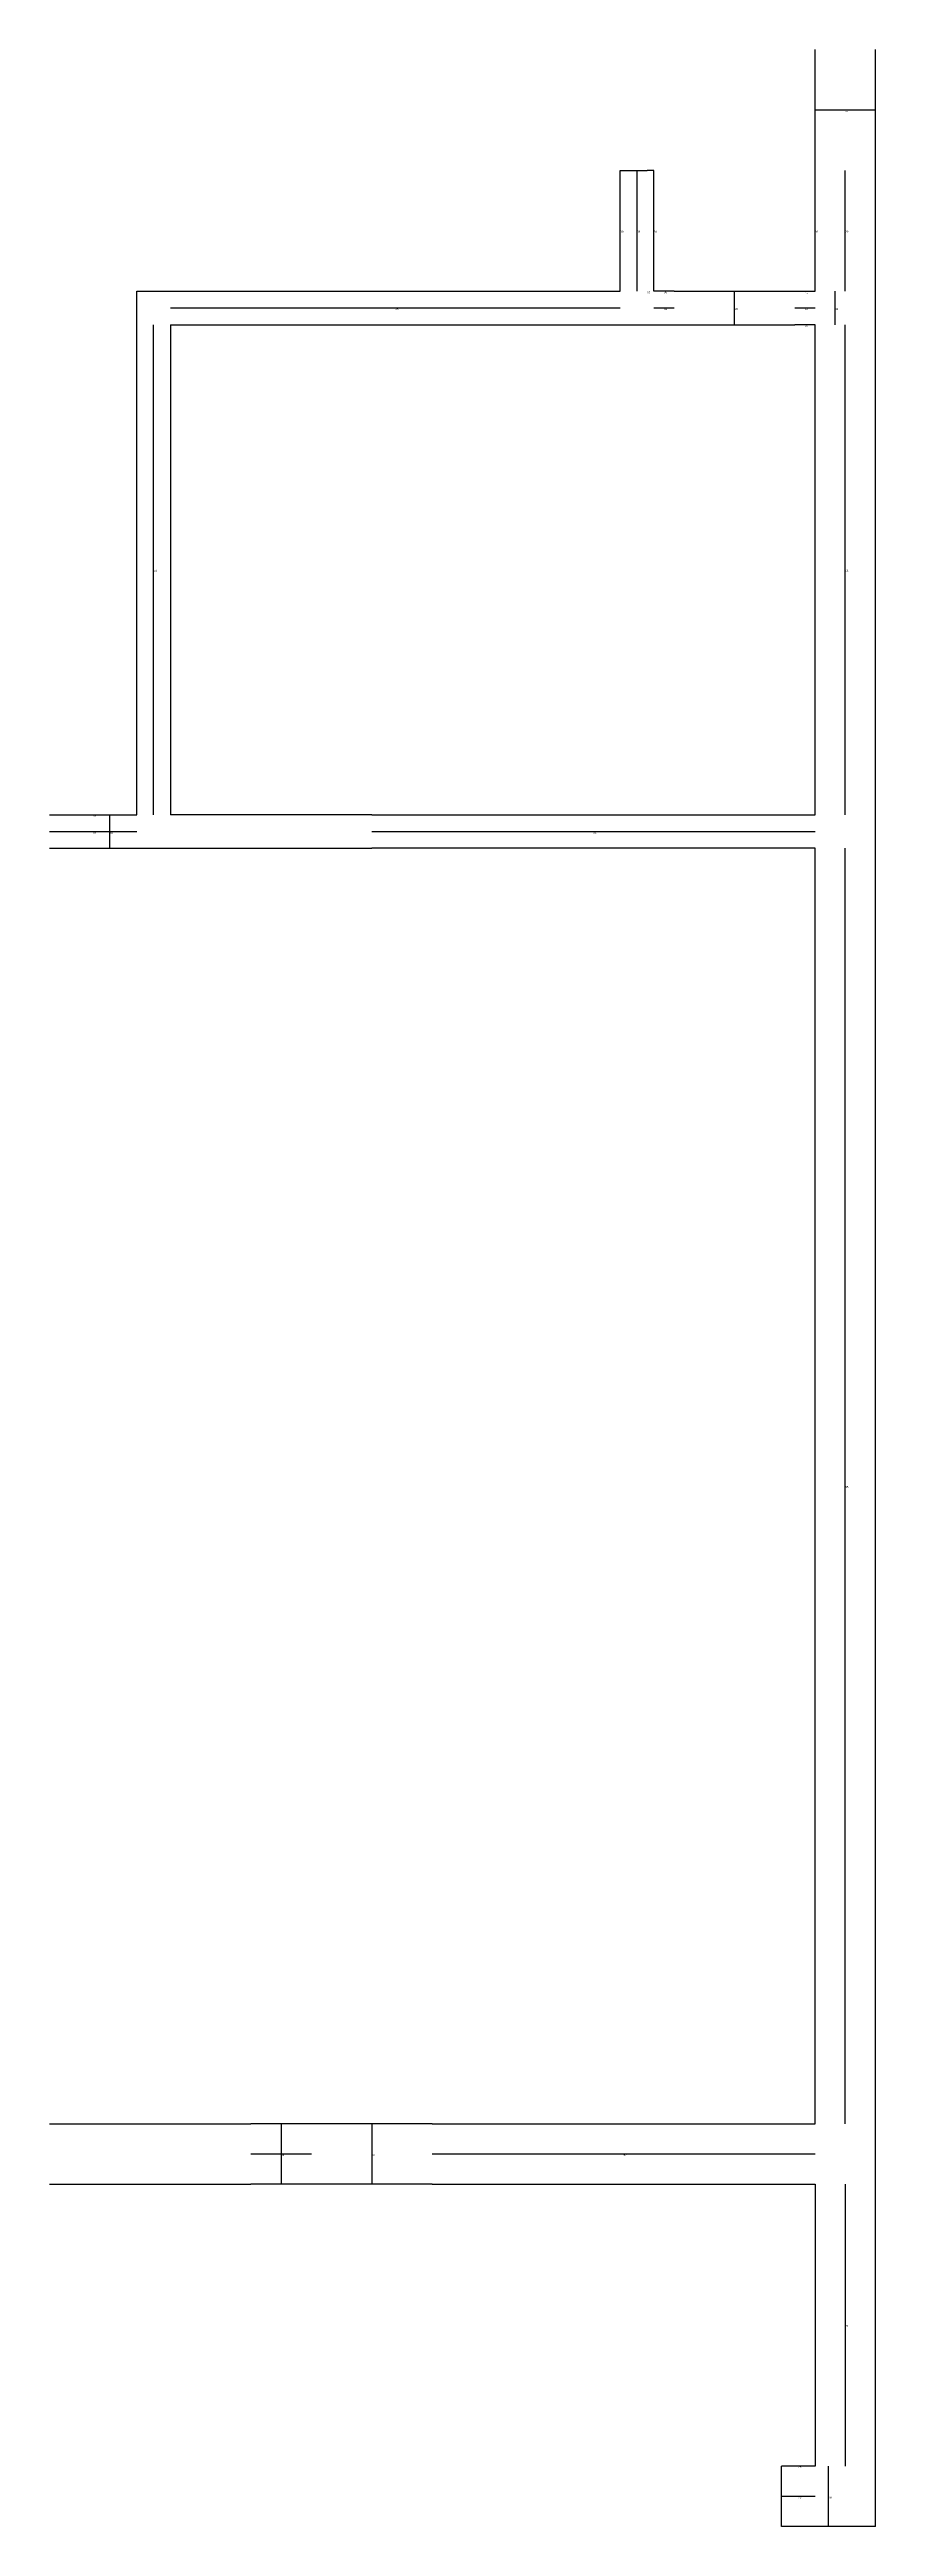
# Model space of a CAD drawing. Header units: metres. Extents: x 328 to 784, y 390 to 981.
# Drawn here: x 661 to 784, y 390 to 759 of the extents above; entities that cross this region are included whole.
import ezdxf

# ---------------------------------------------------------------- set-up
doc = ezdxf.new("R2010")
doc.units = ezdxf.units.M

msp = doc.modelspace()

# ---------------------------------------------------------------- linework, layer by layer
at = {"layer": 'centrelines'}
for p, q in [((775, 750), (784, 750)), ((748.5, 723), (748.5, 741)), ((779.5, 723), (779.5, 741)), ((746, 732), (746, 732)), ((751, 732), (751, 732)), ((775, 732), (775, 732)), ((679, 720.5), (746, 720.5)), ((750, 723), (750, 723)), ((751, 720.5), (754, 720.5)), ((752.5, 723), (752.5, 723)), ((763, 718), (763, 723)), ((772, 720.5), (775, 720.5)), ((773.5, 723), (773.5, 723)), ((778, 718), (778, 723)), ((676.5, 645), (676.5, 718)), ((773.5, 718), (773.5, 718)), ((779.5, 645), (779.5, 718)), ((661, 642.5), (674, 642.5)), ((667.5, 645), (667.5, 645)), ((670, 640), (670, 645)), ((709, 642.5), (775, 642.5)), ((779.5, 450), (779.5, 640)), ((695.5, 450), (695.5, 441)), ((709, 450), (709, 441)), ((691, 445.5), (700, 445.5)), ((718, 445.5), (775, 445.5)), ((779.5, 441), (779.5, 399)), ((772.5, 399), (772.5, 399)), ((777, 390), (777, 399)), ((770, 394.5), (775, 394.5))]:
    msp.add_line(p, q, dxfattribs=at)
at = {"layer": 'wall'}
for p, q in [((775, 741), (775, 759)), ((784, 741), (784, 759)), ((746, 723), (746, 741)), ((746, 741), (750, 741)), ((751, 741), (750, 741)), ((751, 723), (751, 741)), ((775, 723), (775, 741)), ((784, 390), (784, 741)), ((674, 645), (674, 723)), ((674, 723), (746, 723)), ((754, 723), (751, 723)), ((754, 723), (772, 723)), ((772, 723), (775, 723)), ((679, 718), (754, 718)), ((679, 718), (679, 645)), ((754, 718), (772, 718)), ((775, 718), (772, 718)), ((775, 645), (775, 718)), ((661, 645), (674, 645)), ((709, 645), (679, 645)), ((709, 645), (775, 645)), ((661, 640), (679, 640)), ((679, 640), (709, 640)), ((775, 640), (709, 640)), ((775, 450), (775, 640)), ((661, 450), (691, 450)), ((700, 450), (691, 450)), ((718, 450), (700, 450)), ((718, 450), (775, 450)), ((661, 441), (691, 441)), ((700, 441), (691, 441)), ((718, 441), (700, 441)), ((718, 441), (775, 441)), ((775, 441), (775, 399)), ((775, 399), (770, 399)), ((770, 390), (770, 399)), ((784, 390), (770, 390))]:
    msp.add_line(p, q, dxfattribs=at)

# ---------------------------------------------------------------- texts
at = {"layer": 'centrelines', "char_height": 0.3, "attachment_point": 1}
for s, insert in [('27', (779.5, 750)), ('30', (746, 732)), ('28', (748.5, 732)), ('31', (751, 732)), ('32', (775, 732)), ('29', (779.5, 732)), ('35', (712.5, 720.5)), ('33', (750, 723)), ('36', (752.5, 723)), ('39', (752.5, 720.5)), ('38', (763, 720.5)), ('41', (773.5, 723)), ('43', (773.5, 720.5)), ('42', (778, 720.5)), ('45', (773.5, 718)), ('44', (676.5, 681.5)), ('46', (779.5, 681.5)), ('53', (667.5, 645)), ('54', (667.5, 642.5)), ('52', (670, 642.5)), ('51', (742, 642.5)), ('55', (779.5, 545)), ('66', (695.5, 445.5)), ('68', (695.5, 445.5)), ('65', (709, 445.5)), ('67', (746.5, 445.5)), ('71', (779.5, 420)), ('75', (772.5, 399)), ('79', (772.5, 394.5)), ('76', (777, 394.5))]:
    msp.add_mtext(s, dxfattribs=dict(at, insert=insert))

doc.saveas('drawing.dxf')
